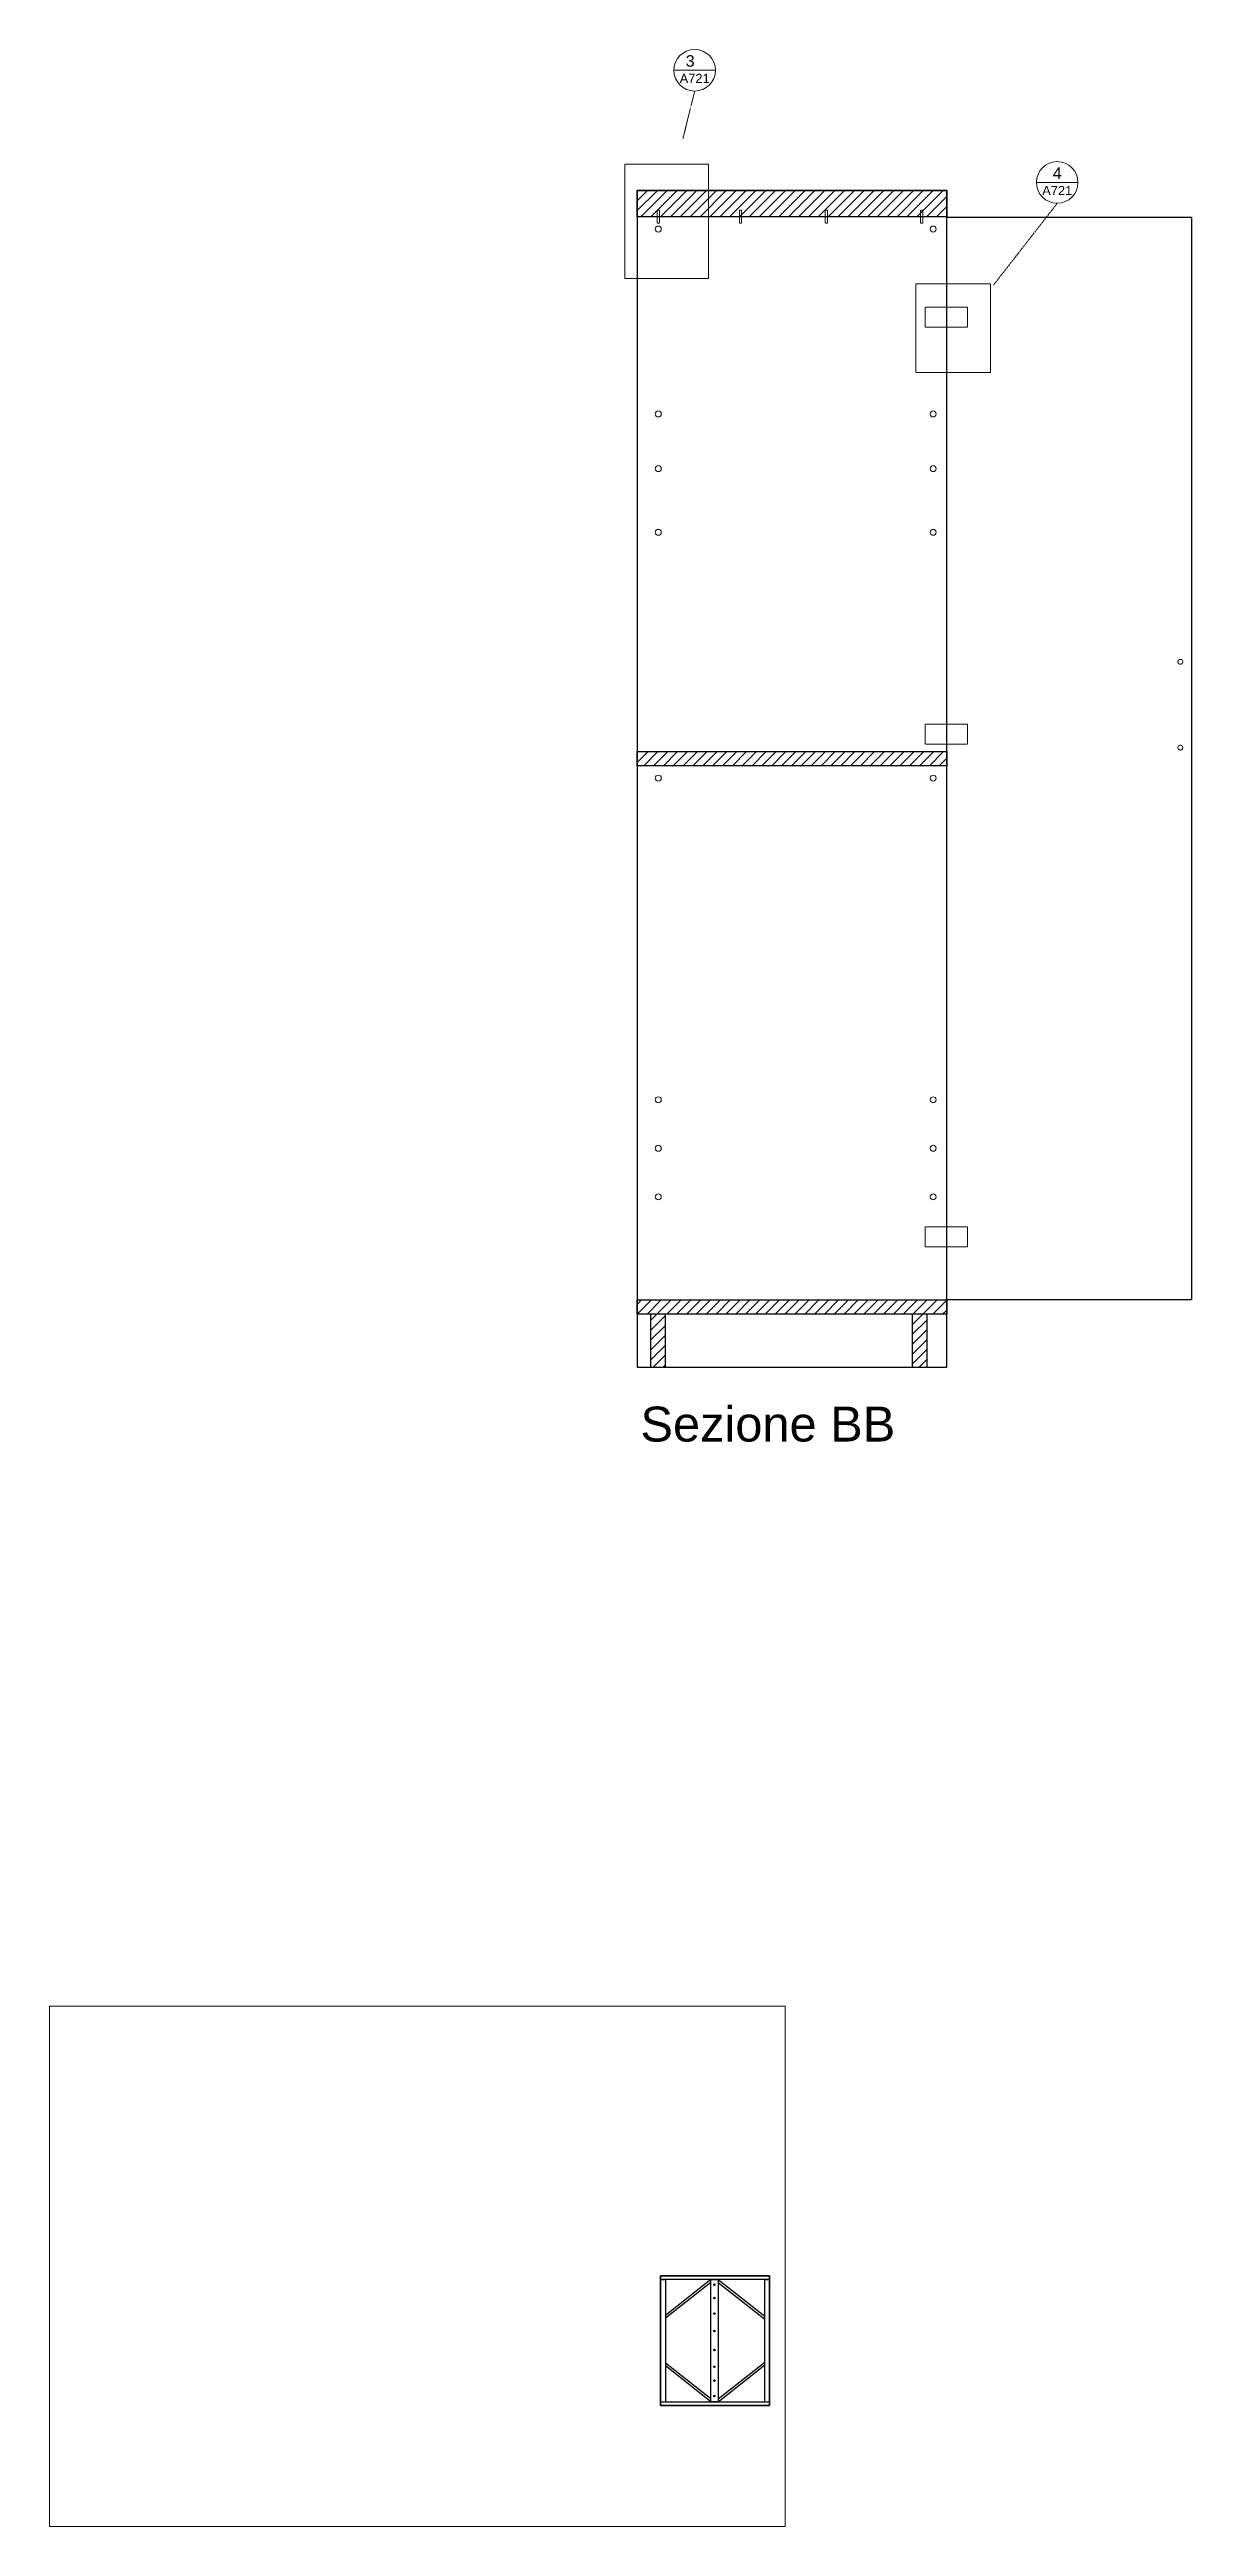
# Model space of a CAD drawing. Header units: millimetres. Extents: x -3423 to 18014, y 42 to 23746.
# Drawn here: x 6176 to 8021, y 820 to 4819 of the extents above; entities that cross this region are included whole.
import ezdxf
from ezdxf.enums import TextEntityAlignment as Align

# ---------------------------------------------------------------- set-up
doc = ezdxf.new("R2010")
doc.units = ezdxf.units.MM
doc.header["$MEASUREMENT"] = 0
doc.linetypes.add('DASHDOT', pattern=[1, 0.5, -0.25, 0, -0.25])
doc.linetypes.add('HIDDEN', pattern=[0.375, 0.25, -0.125])
for name, color, linetype, lineweight in [('A-ANNO-SYMB', 3, 'Continuous', 18), ('Arredi', 3, 'Continuous', 25), ('Dettagli', 210, 'Continuous', 5), ('quote', 2, 'Continuous', 9), ('Simbologia', 8, 'DASHDOT', 18), ('Tratteggi', 2, 'HIDDEN', 15)]:
    doc.layers.add(name, color=color, linetype=linetype, lineweight=lineweight)
doc.layers.add('Testo', color=1, linetype='Continuous')
doc.styles.add('ARIAL', font='Arial.ttf')
doc.styles.get("Standard").update_dxf_attribs({"font": 'Arial.ttf'})
pattern_1 = [(45, (-1888.277, -4183.7), (-7.954951, 7.954951), [])]

msp = doc.modelspace()

# ---------------------------------------------------------------- texts
at = {"layer": 'Testo', "insert": (7130.675, 2628.435), "char_height": 56.3815, "attachment_point": 1, "line_spacing_factor": 0.280897}
msp.add_mtext_dynamic_manual_height_columns('Sezione BB', width=765.17668, gutter_width=25, heights=[25.419], dxfattribs=at)

# ---------------------------------------------------------------- blocks, each defined once
blk = doc.blocks.new('DETAGLI')
at = {"layer": 'A-ANNO-SYMB', "linetype": 'Continuous'}
blk.add_line((486.7, 356.2), (504.8, 356.2), dxfattribs=at)
blk.add_circle((495.7, 356.2), 9.05, dxfattribs=at)
for tag, p in [('TAVOLA', (495.7, 362.8)), ('SEZIONE', (495.7, 354.7))]:
    blk.add_attdef(tag, text='', height=5, dxfattribs=at).set_placement(p, align=Align.TOP_CENTER)

# ---------------------------------------------------------------- hatches: boundary and pattern name
at = {"layer": 'Dettagli'}
h = msp.add_hatch(dxfattribs=at)
h.set_pattern_fill('ANSI31', color=256, scale=90)
h.set_pattern_definition(pattern_1)
h.paths.add_polyline_path([(7625.243, 4592.067), (7125.243, 4592.067), (7125.243, 4549.587), (7625.243, 4549.587)])
h.paths.add_polyline_path([(7625.243, 3686.143), (7125.243, 3686.143), (7125.243, 3663.129), (7625.243, 3663.129)])
h = msp.add_hatch(dxfattribs=at)
h.set_pattern_fill('ANSI31', color=256, scale=90)
h.set_pattern_definition(pattern_1)
h.paths.add_polyline_path([(7625.243, 2800.643), (7125.243, 2800.643), (7125.243, 2777.629), (7625.243, 2777.629)])
h.paths.add_polyline_path([(7170.465, 2777.629), (7147.451, 2777.629), (7147.451, 2692.067), (7170.465, 2692.067)])
h.paths.add_polyline_path([(7593.308, 2777.629), (7570.293, 2777.629), (7570.293, 2692.067), (7593.308, 2692.067)])

# ---------------------------------------------------------------- linework, layer by layer
at = {"layer": 'Arredi'}
for p, q in [((7244.135, 1218.885), (7170.899, 1161.269)), ((7244.135, 1214.267), (7170.899, 1156.651)), ((7256.195, 1214.373), (7331.53, 1154.987)), ((7256.333, 1218.885), (7331.53, 1159.727)), ((7244.135, 1026.608), (7170.899, 1084.224)), ((7256.088, 1021.797), (7331.53, 1081.148)), ((7256.195, 1026.501), (7331.53, 1085.888)), ((7244.376, 1021.799), (7170.899, 1079.605))]:
    msp.add_line(p, q, dxfattribs=at)
for points in [[(7125.243, 4592.067), (7125.243, 2692.067), (7625.243, 2692.067), (7625.243, 4592.067)], [(7125.243, 4592.067), (7625.243, 4592.067), (7625.243, 4549.587), (7125.243, 4549.587)], [(7625.243, 4548.569), (8020.598, 4548.569), (8020.598, 2800.643), (7625.243, 2800.643)], [(7125.243, 3686.143), (7625.243, 3686.143), (7625.243, 3663.129), (7125.243, 3663.129)], [(7125.243, 2800.643), (7625.243, 2800.643), (7625.243, 2777.629), (7125.243, 2777.629)], [(7163.214, 1224.883), (7163.214, 1015.883), (7339.214, 1015.883), (7339.214, 1224.883)], [(7163.214, 1224.883), (7339.214, 1224.883), (7339.214, 1218.885), (7163.214, 1218.885)], [(7244.135, 1218.885), (7256.195, 1218.885), (7256.195, 1021.881), (7244.135, 1021.881)], [(7163.214, 1021.881), (7339.214, 1021.881), (7339.214, 1015.883), (7163.214, 1015.883)]]:
    msp.add_lwpolyline(points, close=True, dxfattribs=at)
for points in [[(7147.451, 2692.067), (7147.451, 2777.629)], [(7170.465, 2777.629), (7170.465, 2692.067)], [(7570.293, 2692.067), (7570.293, 2777.629)], [(7593.308, 2777.629), (7593.308, 2692.067)], [(7170.899, 1015.883), (7163.214, 1015.883), (7163.214, 1218.885), (7170.899, 1218.885), (7170.899, 1021.881)], [(7331.53, 1021.881), (7331.53, 1218.885), (7339.214, 1218.885), (7339.214, 1015.883), (7331.53, 1015.883)]]:
    msp.add_lwpolyline(points, dxfattribs=at)
for centre in [(7250.164, 1210.724), (7250.164, 1189.144), (7250.164, 1164.13), (7250.164, 1135.908), (7250.164, 1105.318), (7250.164, 1078.258), (7250.164, 1055.903), (7250.164, 1031.196)]:
    msp.add_circle(centre, 1.226, dxfattribs=at)
at = {"layer": 'Dettagli'}
for centre in [(7159.462, 4529.649), (7603.413, 4529.649), (7159.462, 4231.066), (7603.413, 4231.066), (7159.462, 4142.882), (7603.413, 4142.882), (7159.462, 4040), (7603.413, 4040), (7159.462, 3643.172), (7603.413, 3643.172), (7159.462, 3123.866), (7603.413, 3123.866), (7159.462, 3045.481), (7603.413, 3045.481), (7159.462, 2967.095), (7603.413, 2967.095)]:
    msp.add_circle(centre, 4.806, dxfattribs=at)
at = {"layer": 'quote', "color": 0}
for p, q in [((7364.283, 1660.42), (6176.283, 1660.42)), ((6176.283, 1660.42), (6176.283, 820.42)), ((7364.283, 820.42), (7364.283, 1660.42)), ((6176.283, 820.42), (7364.283, 820.42))]:
    msp.add_line(p, q, dxfattribs=at)
at = {"layer": 'Simbologia'}
for p, q in [((7218.243, 4752.279), (7199.319, 4675.951)), ((7803.762, 4571.16), (7700.553, 4438.764))]:
    msp.add_line(p, q, dxfattribs=at)
at = {"layer": 'Tratteggi'}
for points in [[(7105.345, 4634.602), (7240.725, 4634.602), (7240.725, 4449.536), (7105.345, 4449.536)], [(7161.422, 4560.328), (7161.422, 4539.098), (7157.683, 4539.098), (7157.683, 4560.328)], [(7294.112, 4560.328), (7294.112, 4539.098), (7290.373, 4539.098), (7290.373, 4560.328)], [(7432.956, 4560.328), (7432.956, 4539.098), (7429.217, 4539.098), (7429.217, 4560.328)], [(7586.676, 4560.328), (7586.676, 4539.098), (7582.937, 4539.098), (7582.937, 4560.328)], [(7575.596, 4440.961), (7696.206, 4440.961), (7696.206, 4297.98), (7575.596, 4297.98)], [(7590.408, 4403.758), (7658.944, 4403.758), (7658.944, 4371.332), (7590.408, 4371.332)], [(7590.408, 3730.37), (7658.944, 3730.37), (7658.944, 3697.944), (7590.408, 3697.944)], [(7590.408, 2918.571), (7658.944, 2918.571), (7658.944, 2886.145), (7590.408, 2886.145)]]:
    msp.add_lwpolyline(points, close=True, dxfattribs=at)
for centre in [(8002.593, 3831.002), (8002.593, 3692.421)]:
    msp.add_circle(centre, 3.959, dxfattribs=at)

# ---------------------------------------------------------------- block references
at = {"layer": 'Simbologia'}
ref = msp.add_blockref('DETAGLI', (5378.786, 3464.22), dxfattribs=dict(at, xscale=3.710728423342698, yscale=3.710728423342698, zscale=3.710728423342698))
ref.add_attrib('SEZIONE', 'A721', dxfattribs={"layer": 'A-ANNO-SYMB', "linetype": 'Continuous', "height": 14.8429, "style": 'ARIAL'}).set_placement((7218.243, 4780.298), align=Align.TOP_CENTER)
ref.add_attrib('TAVOLA', '3  ', dxfattribs={"layer": 'A-ANNO-SYMB', "linetype": 'Continuous', "height": 18.5536, "style": 'ARIAL'}).set_placement((7218.243, 4810.33), align=Align.TOP_CENTER)
ref = msp.add_blockref('DETAGLI', (5964.305, 3283.101), dxfattribs=dict(at, xscale=3.710728423342698, yscale=3.710728423342698, zscale=3.710728423342698))
ref.add_attrib('SEZIONE', 'A721', dxfattribs={"layer": 'A-ANNO-SYMB', "linetype": 'Continuous', "height": 14.8429, "style": 'ARIAL'}).set_placement((7803.762, 4599.179), align=Align.TOP_CENTER)
ref.add_attrib('TAVOLA', '4', dxfattribs={"layer": 'A-ANNO-SYMB', "linetype": 'Continuous', "height": 18.554, "style": 'ARIAL'}).set_placement((7803.762, 4629.211), align=Align.TOP_CENTER)

msp.set_redraw_order([(e.dxf.handle, doc.entitydb.next_handle()) for e in msp.query("TEXT MTEXT ATTDEF DIMENSION ARC_DIMENSION")])  # texts and dimensions are drawn at this point

doc.saveas('drawing.dxf')
